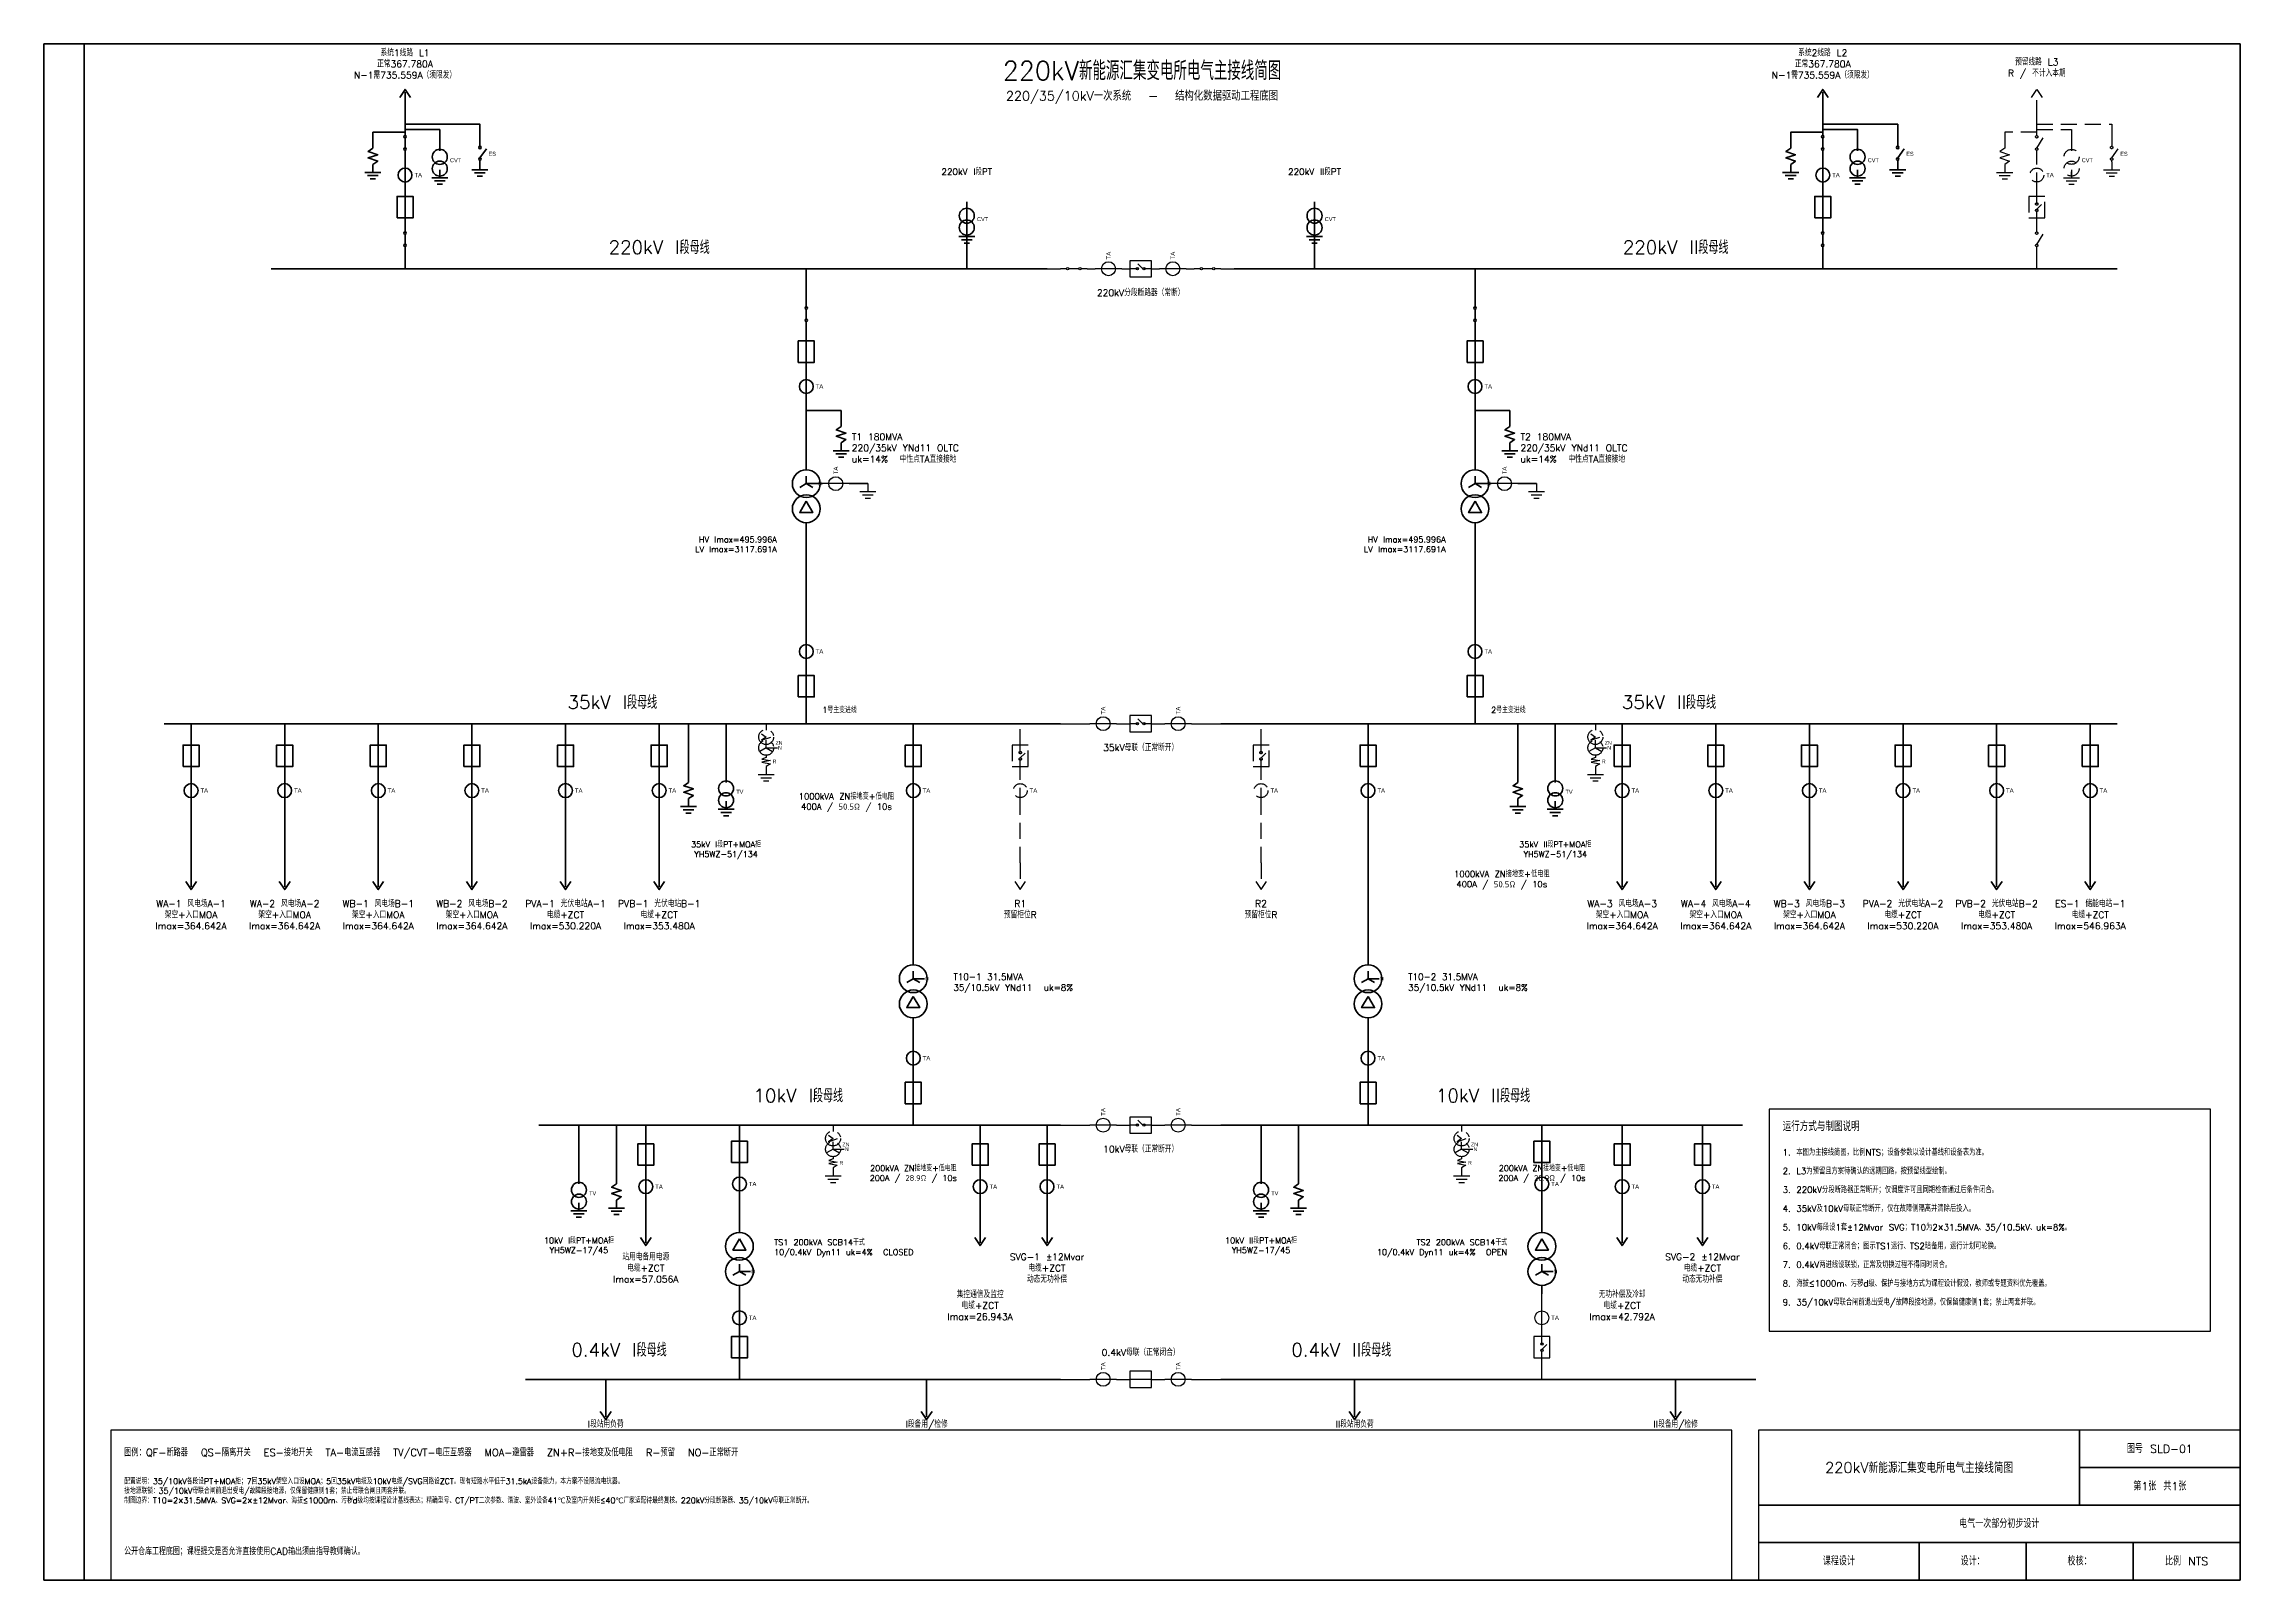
# Model space of a CAD drawing. Header units: millimetres. Extents: x 10 to 831, y 10 to 584.
import ezdxf

# ---------------------------------------------------------------- set-up
doc = ezdxf.new("R2010")
doc.units = ezdxf.units.MM
doc.linetypes.add('CONDITIONAL', pattern=[20, 12, -3, 2, -3])
doc.linetypes.add('RESERVED', pattern=[9, 6, -3])
for name, color, linetype, lineweight in [('E-BUS-0P4', 4, 'CONTINUOUS', 40), ('E-BUS-10', 3, 'CONTINUOUS', 50), ('E-BUS-220', 1, 'CONTINUOUS', 70), ('E-BUS-35', 2, 'CONTINUOUS', 60), ('E-CONDITIONAL', 5, 'CONDITIONAL', 25), ('E-CONDUCTOR', 7, 'CONTINUOUS', 35), ('E-DEVICE', 7, 'CONTINUOUS', 35), ('E-FRAME', 7, 'CONTINUOUS', 50), ('E-NOTE', 7, 'CONTINUOUS', 18), ('E-RESERVED', 8, 'RESERVED', 25), ('E-SYMBOL', 6, 'CONTINUOUS', 25), ('E-TEXT', 7, 'CONTINUOUS', 18), ('E-TITLE', 7, 'CONTINUOUS', 25)]:
    doc.layers.add(name, color=color, linetype=linetype, lineweight=lineweight)
doc.styles.add('HZTXT', font='txt.shx', dxfattribs={"bigfont": 'gbcbig.shx'})
doc.styles.add('LATIN', font='arial.ttf')

# ---------------------------------------------------------------- blocks, each defined once
blk = doc.blocks.new('SLD_DS_CLOSED')
at = {"color": 0, "lineweight": -2}
for p, q in [((0, 2.6), (0, 5)), ((0, -1.9), (0, 1.9)), ((0, -5), (0, -2.6))]:
    blk.add_line(p, q, dxfattribs=at)
for centre in [(0, 2.3), (0, -2.3)]:
    blk.add_circle(centre, 0.45, dxfattribs=at)
at = {"flags": 1}
for tag, p in [('TYPE', (0, -21)), ('BAY_ID', (0, -20)), ('STATE', (0, -22)), ('STATUS', (0, -23)), ('SECTION', (0, -24))]:
    blk.add_attdef(tag, p, '', height=0.1, dxfattribs=at)
blk = doc.blocks.new('SLD_CT')
at = {"color": 0, "lineweight": -2}
blk.add_line((0, -5), (0, 5), dxfattribs=at)
blk.add_circle((0, 0), 2.6, dxfattribs=at)
at = {"color": 0, "lineweight": -2, "style": 'LATIN'}
blk.add_text('TA', height=1.6, dxfattribs=at).set_placement((3.5, -0.8))
at = {"flags": 1}
for tag, p in [('TYPE', (0, -21)), ('BAY_ID', (0, -20)), ('STATE', (0, -22)), ('STATUS', (0, -23)), ('SECTION', (0, -24))]:
    blk.add_attdef(tag, p, '', height=0.1, dxfattribs=at)
blk = doc.blocks.new('SLD_CB_OPEN')
at = {"color": 0, "lineweight": -2}
for p, q in [((0, 1.2), (0, 4)), ((0, -0.8), (1.8, 1)), ((0, -4), (0, -1.2))]:
    blk.add_line(p, q, dxfattribs=at)
blk.add_lwpolyline([(-3, -4), (3, -4), (3, 4), (-3, 4)], close=True, dxfattribs=at)
for centre in [(0, 1.2), (0, -1.2)]:
    blk.add_circle(centre, 0.45, dxfattribs=at)
at = {"flags": 1}
for tag, p in [('TYPE', (0, -21)), ('BAY_ID', (0, -20)), ('STATE', (0, -22)), ('STATUS', (0, -23)), ('SECTION', (0, -24))]:
    blk.add_attdef(tag, p, '', height=0.1, dxfattribs=at)
blk = doc.blocks.new('SLD_CB_CLOSED')
at = {"color": 0, "lineweight": -2}
blk.add_line((0, -4), (0, 4), dxfattribs=at)
blk.add_lwpolyline([(-3, -4), (3, -4), (3, 4), (-3, 4)], close=True, dxfattribs=at)
at = {"flags": 1}
for tag, p in [('TYPE', (0, -21)), ('BAY_ID', (0, -20)), ('STATE', (0, -22)), ('STATUS', (0, -23)), ('SECTION', (0, -24))]:
    blk.add_attdef(tag, p, '', height=0.1, dxfattribs=at)
blk = doc.blocks.new('SLD_ARROW_UP')
at = {"color": 0, "lineweight": -2}
blk.add_line((0, -5), (0, 4), dxfattribs=at)
blk.add_lwpolyline([(-2, 2), (0, 5), (2, 2)], dxfattribs=at)
at = {"flags": 1}
for tag, p in [('TYPE', (0, -21)), ('BAY_ID', (0, -20)), ('STATE', (0, -22)), ('STATUS', (0, -23)), ('SECTION', (0, -24))]:
    blk.add_attdef(tag, p, '', height=0.1, dxfattribs=at)
blk = doc.blocks.new('SLD_LA')
at = {"color": 0, "lineweight": -2}
for p, q in [((0, 6), (0, 3)), ((-3, -6), (3, -6)), ((-2, -7.2), (2, -7.2)), ((0, -3), (0, -6)), ((0, -3), (0, -3)), ((-1, -8.4), (1, -8.4))]:
    blk.add_line(p, q, dxfattribs=at)
blk.add_lwpolyline([(0, 3), (-1.8, 1.8), (1.8, 0.6), (-1.8, -0.6), (1.8, -1.8), (0, -3)], dxfattribs=at)
at = {"flags": 1}
for tag, p in [('TYPE', (0, -21)), ('BAY_ID', (0, -20)), ('STATE', (0, -22)), ('STATUS', (0, -23)), ('SECTION', (0, -24))]:
    blk.add_attdef(tag, p, '', height=0.1, dxfattribs=at)
blk = doc.blocks.new('SLD_ES_OPEN')
at = {"color": 0, "lineweight": -2}
for p, q in [((0, 6), (0, 2.8)), ((0, -1.6), (2.4, 1.8)), ((-3, -6), (3, -6)), ((-2, -7.2), (2, -7.2)), ((0, -3), (0, -2.45)), ((0, -3), (0, -6)), ((-1, -8.4), (1, -8.4))]:
    blk.add_line(p, q, dxfattribs=at)
for centre in [(0, 2.3), (0, -2)]:
    blk.add_circle(centre, 0.45, dxfattribs=at)
at = {"color": 0, "lineweight": -2, "style": 'LATIN'}
blk.add_text('ES', height=1.5, dxfattribs=at).set_placement((3.2, -0.8))
at = {"flags": 1}
for tag, p in [('TYPE', (0, -21)), ('BAY_ID', (0, -20)), ('STATE', (0, -22)), ('STATUS', (0, -23)), ('SECTION', (0, -24))]:
    blk.add_attdef(tag, p, '', height=0.1, dxfattribs=at)
blk = doc.blocks.new('SLD_CVT')
at = {"color": 0, "lineweight": -2}
for p, q in [((0, 6), (0, 3)), ((-3, -7), (3, -7)), ((-2, -8.2), (2, -8.2)), ((0, -4), (0, -7)), ((0, -6.4), (0, -4.8)), ((-1, -9.4), (1, -9.4))]:
    blk.add_line(p, q, dxfattribs=at)
for centre in [(0, 0.8), (0, -3.6)]:
    blk.add_circle(centre, 2.8, dxfattribs=at)
at = {"color": 0, "lineweight": -2, "style": 'LATIN'}
blk.add_text('CVT', height=1.5, dxfattribs=at).set_placement((3.8, -1.2))
at = {"flags": 1}
for tag, p in [('TYPE', (0, -21)), ('BAY_ID', (0, -20)), ('STATE', (0, -22)), ('STATUS', (0, -23)), ('SECTION', (0, -24))]:
    blk.add_attdef(tag, p, '', height=0.1, dxfattribs=at)
blk = doc.blocks.new('SLD_DS_OPEN')
at = {"color": 0, "lineweight": -2}
for p, q in [((0, 2.6), (0, 5)), ((0, -1.9), (2.4, 1.9)), ((0, -5), (0, -2.6))]:
    blk.add_line(p, q, dxfattribs=at)
for centre in [(0, 2.3), (0, -2.3)]:
    blk.add_circle(centre, 0.45, dxfattribs=at)
at = {"flags": 1}
for tag, p in [('TYPE', (0, -21)), ('BAY_ID', (0, -20)), ('STATE', (0, -22)), ('STATUS', (0, -23)), ('SECTION', (0, -24))]:
    blk.add_attdef(tag, p, '', height=0.1, dxfattribs=at)
blk = doc.blocks.new('SLD_TX_YND11')
at = {"color": 0, "lineweight": -2}
for p, q in [((0, 13), (0, 9.7)), ((0, 4.7), (-2.42, 3.3)), ((0, 4.7), (0, 7.5)), ((0, 4.7), (2.42, 3.3)), ((0, 4.7), (4.2, 4.7)), ((0, -9.7), (0, -13))]:
    blk.add_line(p, q, dxfattribs=at)
blk.add_lwpolyline([(0, -1.9), (-2.42, -6.1), (2.42, -6.1)], close=True, dxfattribs=at)
for centre in [(0, 4.7), (0, -4.7)]:
    blk.add_circle(centre, 5.2, dxfattribs=at)
at = {"color": 0, "lineweight": -2, "style": 'LATIN'}
blk.add_text('N', height=1.35, dxfattribs=at).set_placement((4.45, 4.05))
at = {"flags": 1}
for tag, p in [('TYPE', (0, -21)), ('BAY_ID', (0, -20)), ('STATE', (0, -22)), ('STATUS', (0, -23)), ('SECTION', (0, -24))]:
    blk.add_attdef(tag, p, '', height=0.1, dxfattribs=at)
blk = doc.blocks.new('SLD_GROUND')
at = {"color": 0, "lineweight": -2}
for p, q in [((-3, 0), (3, 0)), ((0, 3), (0, 0)), ((-2, -1.2), (2, -1.2)), ((-1, -2.4), (1, -2.4))]:
    blk.add_line(p, q, dxfattribs=at)
at = {"flags": 1}
for tag, p in [('TYPE', (0, -21)), ('BAY_ID', (0, -20)), ('STATE', (0, -22)), ('STATUS', (0, -23)), ('SECTION', (0, -24))]:
    blk.add_attdef(tag, p, '', height=0.1, dxfattribs=at)
blk = doc.blocks.new('SLD_ARROW_DOWN')
at = {"color": 0, "lineweight": -2}
blk.add_line((0, 5), (0, -4), dxfattribs=at)
blk.add_lwpolyline([(-2, -2), (0, -5), (2, -2)], dxfattribs=at)
at = {"flags": 1}
for tag, p in [('TYPE', (0, -21)), ('BAY_ID', (0, -20)), ('STATE', (0, -22)), ('STATUS', (0, -23)), ('SECTION', (0, -24))]:
    blk.add_attdef(tag, p, '', height=0.1, dxfattribs=at)
blk = doc.blocks.new('SLD_PT')
at = {"color": 0, "lineweight": -2}
for p, q in [((0, 6), (0, 3)), ((-3, -7), (3, -7)), ((-2, -8.2), (2, -8.2)), ((0, -4), (0, -7)), ((0, -6.4), (0, -4.8)), ((-1, -9.4), (1, -9.4))]:
    blk.add_line(p, q, dxfattribs=at)
for centre in [(0, 0.8), (0, -3.6)]:
    blk.add_circle(centre, 2.8, dxfattribs=at)
at = {"color": 0, "lineweight": -2, "style": 'LATIN'}
blk.add_text('TV', height=1.5, dxfattribs=at).set_placement((3.8, -1.2))
at = {"flags": 1}
for tag, p in [('TYPE', (0, -21)), ('BAY_ID', (0, -20)), ('STATE', (0, -22)), ('STATUS', (0, -23)), ('SECTION', (0, -24))]:
    blk.add_attdef(tag, p, '', height=0.1, dxfattribs=at)
blk = doc.blocks.new('SLD_GROUNDING_TX_RESISTOR')
at = {"color": 0, "lineweight": -2}
for p, q in [((0, 9), (0, 6.6)), ((0, 0), (-2.42, -1.4)), ((0, 0), (0, 2.8)), ((0, 0), (2.42, -1.4)), ((0, 0), (4.2, 0)), ((0, -2.8), (0, -3.6)), ((0, -7), (0, -10)), ((-3, -10), (3, -10)), ((-2, -11.2), (2, -11.2)), ((-1, -12.4), (1, -12.4))]:
    blk.add_line(p, q, dxfattribs=at)
for points in [[(-1.7, 5.2), (0, 4), (-1.7, 2.8), (1.7, 4)], [(0, -3.6), (-1.6, -4.2), (1.6, -4.8), (-1.6, -5.4), (1.6, -6), (0, -7)]]:
    blk.add_lwpolyline(points, dxfattribs=at)
for centre in [(0, 4), (0, 0)]:
    blk.add_circle(centre, 2.8, dxfattribs=at)
at = {"color": 0, "lineweight": -2, "style": 'LATIN'}
for s, height, p in [('ZN', 1.4, (3.5, 1.1)), ('N', 1.35, (4.45, -0.65)), ('R', 1.4, (2.4, -5.8))]:
    blk.add_text(s, height=height, dxfattribs=at).set_placement(p)
at = {"flags": 1}
for tag, p in [('TYPE', (0, -21)), ('BAY_ID', (0, -20)), ('STATE', (0, -22)), ('STATUS', (0, -23)), ('SECTION', (0, -24))]:
    blk.add_attdef(tag, p, '', height=0.1, dxfattribs=at)
blk = doc.blocks.new('SLD_TX_DYN11')
at = {"color": 0, "lineweight": -2}
for p, q in [((0, 13), (0, 9.7)), ((0, -4.7), (-2.42, -6.1)), ((0, -4.7), (0, -1.9)), ((0, -4.7), (2.42, -6.1)), ((0, -4.7), (4.2, -4.7)), ((0, -9.7), (0, -13))]:
    blk.add_line(p, q, dxfattribs=at)
blk.add_lwpolyline([(0, 7.5), (-2.42, 3.3), (2.42, 3.3)], close=True, dxfattribs=at)
for centre in [(0, 4.7), (0, -4.7)]:
    blk.add_circle(centre, 5.2, dxfattribs=at)
at = {"color": 0, "lineweight": -2, "style": 'LATIN'}
blk.add_text('N', height=1.35, dxfattribs=at).set_placement((4.45, -5.35))
at = {"flags": 1}
for tag, p in [('TYPE', (0, -21)), ('BAY_ID', (0, -20)), ('STATE', (0, -22)), ('STATUS', (0, -23)), ('SECTION', (0, -24))]:
    blk.add_attdef(tag, p, '', height=0.1, dxfattribs=at)

msp = doc.modelspace()

# ---------------------------------------------------------------- linework, layer by layer
at = {"layer": 'E-BUS-0P4'}
for p, q in [((190, 85), (390, 85)), ((450, 85), (650, 85))]:
    msp.add_line(p, q, dxfattribs=at)
at = {"layer": 'E-BUS-10'}
for p, q in [((195, 180), (390, 180)), ((450, 180), (645, 180))]:
    msp.add_line(p, q, dxfattribs=at)
at = {"layer": 'E-BUS-220'}
for p, q in [((95, 500), (385, 500)), ((455, 500), (785, 500))]:
    msp.add_line(p, q, dxfattribs=at)
at = {"layer": 'E-BUS-35'}
for p, q in [((55, 330), (390, 330)), ((450, 330), (785, 330))]:
    msp.add_line(p, q, dxfattribs=at)
at = {"layer": 'E-CONDUCTOR'}
for p, q in [((145, 552), (145, 557)), ((675, 552), (675, 557)), ((145, 540), (145, 542)), ((675, 540), (675, 542)), ((145, 527), (145, 530)), ((675, 527), (675, 530)), ((145, 516), (145, 519)), ((355, 500), (355, 525)), ((485, 500), (485, 525)), ((675, 516), (675, 519)), ((145, 500), (145, 506)), ((675, 500), (675, 506)), ((295, 488), (295, 500)), ((545, 488), (545, 500)), ((295, 473), (295, 478)), ((545, 473), (545, 478)), ((295, 461), (295, 465)), ((545, 461), (545, 465)), ((295, 428), (295, 451)), ((545, 428), (545, 451)), ((295, 419.7), (301, 419.7)), ((311, 419.7), (318, 419.7)), ((545, 419.7), (551, 419.7)), ((561, 419.7), (568, 419.7)), ((295, 362), (295, 402)), ((545, 362), (545, 402)), ((295, 348), (295, 352)), ((545, 348), (545, 352)), ((295, 330), (295, 340)), ((545, 330), (545, 340)), ((65, 322), (65, 330)), ((100, 322), (100, 330)), ((135, 322), (135, 330)), ((170, 322), (170, 330)), ((205, 322), (205, 330)), ((240, 322), (240, 330)), ((265, 330), (265, 311)), ((335, 322), (335, 330)), ((505, 322), (505, 330)), ((575, 330), (575, 311)), ((600, 322), (600, 330)), ((635, 322), (635, 330)), ((670, 322), (670, 330)), ((705, 322), (705, 330)), ((740, 322), (740, 330)), ((775, 322), (775, 330)), ((65, 310), (65, 314)), ((100, 310), (100, 314)), ((135, 310), (135, 314)), ((170, 310), (170, 314)), ((205, 310), (205, 314)), ((240, 310), (240, 314)), ((335, 310), (335, 314)), ((505, 310), (505, 314)), ((600, 310), (600, 314)), ((635, 310), (635, 314)), ((670, 310), (670, 314)), ((705, 310), (705, 314)), ((740, 310), (740, 314)), ((775, 310), (775, 314)), ((65, 278), (65, 300)), ((100, 278), (100, 300)), ((135, 278), (135, 300)), ((170, 278), (170, 300)), ((205, 278), (205, 300)), ((240, 278), (240, 300)), ((335, 243), (335, 300)), ((505, 243), (505, 300)), ((600, 278), (600, 300)), ((635, 278), (635, 300)), ((670, 278), (670, 300)), ((705, 278), (705, 300)), ((740, 278), (740, 300)), ((775, 278), (775, 300)), ((335, 210), (335, 217)), ((505, 210), (505, 217)), ((335, 196), (335, 200)), ((505, 196), (505, 200)), ((335, 180), (335, 188)), ((505, 180), (505, 188)), ((210, 180), (210, 161)), ((235, 173), (235, 180)), ((270, 174), (270, 180)), ((360, 173), (360, 180)), ((385, 173), (385, 180)), ((465, 180), (465, 161)), ((570, 174), (570, 180)), ((600, 173), (600, 180)), ((630, 173), (630, 180)), ((235, 162), (235, 165)), ((270, 163), (270, 166)), ((360, 162), (360, 165)), ((385, 162), (385, 165)), ((570, 163), (570, 166)), ((600, 162), (600, 165)), ((630, 162), (630, 165)), ((235, 145), (235, 152)), ((270, 150), (270, 153)), ((270, 150), (270, 143)), ((360, 145), (360, 152)), ((385, 145), (385, 152)), ((570, 150), (570, 153)), ((570, 150), (570, 143)), ((600, 145), (600, 152)), ((630, 145), (630, 152)), ((270, 113), (270, 117)), ((270, 101), (270, 103)), ((270, 85), (270, 93)), ((220, 85), (220, 80)), ((340, 85), (340, 80)), ((500, 85), (500, 80)), ((620, 85), (620, 80))]:
    msp.add_line(p, q, dxfattribs=at)
for points in [[(145, 551), (133, 551), (133, 548)], [(145, 554), (173, 554), (173, 549)], [(145, 552), (158, 552), (158, 547)], [(675, 551), (663, 551), (663, 548)], [(675, 554), (703, 554), (703, 549)], [(675, 552), (688, 552), (688, 547)]]:
    msp.add_lwpolyline(points, dxfattribs=at)
at = {"layer": 'E-DEVICE'}
for points in [[(295, 447), (308, 447), (308, 444)], [(545, 447), (558, 447), (558, 444)], [(265, 330), (251, 330), (251, 311)], [(575, 330), (561, 330), (561, 311)], [(210, 180), (224, 180), (224, 161)], [(465, 180), (479, 180), (479, 161)]]:
    msp.add_lwpolyline(points, dxfattribs=at)
at = {"layer": 'E-FRAME'}
for points in [[(10, 10), (831, 10), (831, 584), (10, 584)], [(25, 10), (831, 10), (831, 584), (25, 584)]]:
    msp.add_lwpolyline(points, close=True, dxfattribs=at)
at = {"layer": 'E-RESERVED'}
for p, q in [((755, 552), (755, 557)), ((755, 540), (755, 542)), ((755, 527), (755, 530)), ((755, 516), (755, 519)), ((755, 500), (755, 506)), ((375, 322), (375, 330)), ((465, 322), (465, 330)), ((375, 310), (375, 314)), ((465, 310), (465, 314)), ((375, 278), (375, 300)), ((465, 278), (465, 300))]:
    msp.add_line(p, q, dxfattribs=at)
for points in [[(755, 551), (743, 551), (743, 548)], [(755, 554), (783, 554), (783, 549)], [(755, 552), (768, 552), (768, 547)]]:
    msp.add_lwpolyline(points, dxfattribs=at)
at = {"layer": 'E-SYMBOL'}
for p, q in [((385, 500), (390, 500)), ((400, 500), (403, 500)), ((413, 500), (416, 500)), ((424, 500), (427, 500)), ((437, 500), (440, 500)), ((450, 500), (455, 500)), ((390, 330), (401, 330)), ((411, 330), (416, 330)), ((424, 330), (429, 330)), ((439, 330), (450, 330)), ((390, 180), (401, 180)), ((411, 180), (416, 180)), ((424, 180), (429, 180)), ((439, 180), (450, 180)), ((570, 113), (570, 117)), ((570, 101), (570, 103)), ((570, 85), (570, 93)), ((390, 85), (401, 85)), ((411, 85), (416, 85)), ((424, 85), (429, 85)), ((439, 85), (450, 85))]:
    msp.add_line(p, q, dxfattribs=at)
at = {"layer": 'E-TITLE'}
for points in [[(655, 103), (820, 103), (820, 186), (655, 186)], [(35, 10), (641, 10), (641, 66), (35, 66)], [(651, 10), (831, 10), (831, 66), (651, 66)], [(651, 38), (771, 38), (771, 66), (651, 66)], [(771, 52), (831, 52), (831, 66), (771, 66)], [(771, 38), (831, 38), (831, 52), (771, 52)], [(651, 24), (831, 24), (831, 38), (651, 38)], [(651, 10), (711, 10), (711, 24), (651, 24)], [(711, 10), (751, 10), (751, 24), (711, 24)], [(751, 10), (791, 10), (791, 24), (751, 24)], [(791, 10), (831, 10), (831, 24), (791, 24)]]:
    msp.add_lwpolyline(points, close=True, dxfattribs=at)

# ---------------------------------------------------------------- block references
at = {"layer": 'E-CONDITIONAL'}
for p in [(280, 321), (590, 321), (305, 171), (540, 171)]:
    msp.add_blockref('SLD_GROUNDING_TX_RESISTOR', p, dxfattribs=at)
at = {"layer": 'E-CONDUCTOR'}
for name, p in [('SLD_ARROW_UP', (145, 562)), ('SLD_ARROW_UP', (675, 562)), ('SLD_DS_CLOSED', (145, 547)), ('SLD_DS_CLOSED', (675, 547)), ('SLD_LA', (133, 542)), ('SLD_CVT', (158, 541)), ('SLD_ES_OPEN', (173, 543)), ('SLD_LA', (663, 542)), ('SLD_CVT', (688, 541)), ('SLD_ES_OPEN', (703, 543)), ('SLD_CT', (145, 535)), ('SLD_CT', (675, 535)), ('SLD_CB_CLOSED', (145, 523)), ('SLD_CB_CLOSED', (675, 523)), ('SLD_DS_CLOSED', (145, 511)), ('SLD_DS_CLOSED', (675, 511)), ('SLD_DS_CLOSED', (295, 483)), ('SLD_DS_CLOSED', (545, 483)), ('SLD_CB_CLOSED', (295, 469)), ('SLD_CB_CLOSED', (545, 469)), ('SLD_CT', (295, 456)), ('SLD_CT', (545, 456)), ('SLD_TX_YND11', (295, 415)), ('SLD_TX_YND11', (545, 415)), ('SLD_CT', (295, 357)), ('SLD_CT', (545, 357)), ('SLD_CB_CLOSED', (295, 344)), ('SLD_CB_CLOSED', (545, 344)), ('SLD_CB_CLOSED', (65, 318)), ('SLD_CB_CLOSED', (100, 318)), ('SLD_CB_CLOSED', (135, 318)), ('SLD_CB_CLOSED', (170, 318)), ('SLD_CB_CLOSED', (205, 318)), ('SLD_CB_CLOSED', (240, 318)), ('SLD_CB_CLOSED', (335, 318)), ('SLD_CB_CLOSED', (505, 318)), ('SLD_CB_CLOSED', (600, 318)), ('SLD_CB_CLOSED', (635, 318)), ('SLD_CB_CLOSED', (670, 318)), ('SLD_CB_CLOSED', (705, 318)), ('SLD_CB_CLOSED', (740, 318)), ('SLD_CB_CLOSED', (775, 318)), ('SLD_CT', (65, 305)), ('SLD_CT', (100, 305)), ('SLD_CT', (135, 305)), ('SLD_CT', (170, 305)), ('SLD_CT', (205, 305)), ('SLD_CT', (240, 305)), ('SLD_CT', (335, 305)), ('SLD_CT', (505, 305)), ('SLD_CT', (600, 305)), ('SLD_CT', (635, 305)), ('SLD_CT', (670, 305)), ('SLD_CT', (705, 305)), ('SLD_CT', (740, 305)), ('SLD_CT', (775, 305)), ('SLD_ARROW_DOWN', (65, 273)), ('SLD_ARROW_DOWN', (100, 273)), ('SLD_ARROW_DOWN', (135, 273)), ('SLD_ARROW_DOWN', (170, 273)), ('SLD_ARROW_DOWN', (205, 273)), ('SLD_ARROW_DOWN', (240, 273)), ('SLD_ARROW_DOWN', (600, 273)), ('SLD_ARROW_DOWN', (635, 273)), ('SLD_ARROW_DOWN', (670, 273)), ('SLD_ARROW_DOWN', (705, 273)), ('SLD_ARROW_DOWN', (740, 273)), ('SLD_ARROW_DOWN', (775, 273)), ('SLD_CT', (335, 205)), ('SLD_CT', (505, 205)), ('SLD_CB_CLOSED', (335, 192)), ('SLD_CB_CLOSED', (505, 192)), ('SLD_CB_CLOSED', (235, 169)), ('SLD_CB_CLOSED', (270, 170)), ('SLD_CB_CLOSED', (360, 169)), ('SLD_CB_CLOSED', (385, 169)), ('SLD_CB_CLOSED', (570, 170)), ('SLD_CB_CLOSED', (600, 169)), ('SLD_CB_CLOSED', (630, 169)), ('SLD_CT', (235, 157)), ('SLD_CT', (270, 158)), ('SLD_CT', (360, 157)), ('SLD_CT', (385, 157)), ('SLD_CT', (570, 158)), ('SLD_CT', (600, 157)), ('SLD_CT', (630, 157)), ('SLD_ARROW_DOWN', (235, 140)), ('SLD_ARROW_DOWN', (360, 140)), ('SLD_ARROW_DOWN', (385, 140)), ('SLD_ARROW_DOWN', (600, 140)), ('SLD_ARROW_DOWN', (630, 140)), ('SLD_CT', (270, 108)), ('SLD_CB_CLOSED', (270, 97)), ('SLD_ARROW_DOWN', (220, 75)), ('SLD_ARROW_DOWN', (340, 75)), ('SLD_ARROW_DOWN', (500, 75)), ('SLD_ARROW_DOWN', (620, 75))]:
    msp.add_blockref(name, p, dxfattribs=at)
at = {"layer": 'E-DEVICE'}
for name, p in [('SLD_CVT', (355, 519)), ('SLD_CVT', (485, 519)), ('SLD_LA', (308, 438)), ('SLD_LA', (558, 438)), ('SLD_LA', (251, 305)), ('SLD_PT', (265, 305)), ('SLD_LA', (561, 305)), ('SLD_PT', (575, 305)), ('SLD_TX_YND11', (335, 230)), ('SLD_TX_YND11', (505, 230)), ('SLD_PT', (210, 155)), ('SLD_LA', (224, 155)), ('SLD_PT', (465, 155)), ('SLD_LA', (479, 155)), ('SLD_TX_DYN11', (270, 130)), ('SLD_TX_DYN11', (570, 130))]:
    msp.add_blockref(name, p, dxfattribs=at)
at = {"layer": 'E-RESERVED'}
for name, p in [('SLD_ARROW_UP', (755, 562)), ('SLD_DS_OPEN', (755, 547)), ('SLD_LA', (743, 542)), ('SLD_CVT', (768, 541)), ('SLD_ES_OPEN', (783, 543)), ('SLD_CT', (755, 535)), ('SLD_CB_OPEN', (755, 523)), ('SLD_DS_OPEN', (755, 511)), ('SLD_CB_OPEN', (375, 318)), ('SLD_CB_OPEN', (465, 318)), ('SLD_CT', (375, 305)), ('SLD_CT', (465, 305)), ('SLD_ARROW_DOWN', (375, 273)), ('SLD_ARROW_DOWN', (465, 273))]:
    msp.add_blockref(name, p, dxfattribs=at)
at = {"layer": 'E-SYMBOL', "rotation": 90}
for name, p in [('SLD_CT', (408, 500)), ('SLD_CB_OPEN', (420, 500)), ('SLD_CT', (432, 500)), ('SLD_DS_CLOSED', (395, 500)), ('SLD_DS_CLOSED', (445, 500)), ('SLD_CT', (306, 419.7)), ('SLD_CT', (556, 419.7)), ('SLD_CT', (406, 330)), ('SLD_CB_OPEN', (420, 330)), ('SLD_CT', (434, 330)), ('SLD_CT', (406, 180)), ('SLD_CB_OPEN', (420, 180)), ('SLD_CT', (434, 180)), ('SLD_CT', (406, 85)), ('SLD_CT', (434, 85)), ('SLD_CB_CLOSED', (420, 85))]:
    msp.add_blockref(name, p, dxfattribs=at)
at = {"layer": 'E-SYMBOL'}
for name, p in [('SLD_GROUND', (318, 416.7)), ('SLD_GROUND', (568, 416.7)), ('SLD_CT', (570, 108)), ('SLD_CB_OPEN', (570, 97))]:
    msp.add_blockref(name, p, dxfattribs=at)

# ---------------------------------------------------------------- texts
at = {"layer": 'E-CONDITIONAL', "char_height": 2.3, "width": 42, "attachment_point": 2, "style": 'HZTXT'}
for insert in [(310, 304), (555, 275)]:
    msp.add_mtext('1000kVA ZN接地变+低电阻\\P400A / 50.5Ω / 10s', dxfattribs=dict(at, insert=insert))
at = {"layer": 'E-NOTE', "style": 'HZTXT'}
for s, insert, char_height, width, attachment_point in [('220/35/10kV一次系统  -  结构化数据驱动工程底图', (420.5, 564), 3.5, 400, 5), ('220kV分段断路器（常断）', (420, 491), 2.5, 90, 5), ('35kV母联（正常断开）', (420, 321), 2.5, 90, 5), ('10kV母联（正常断开）', (420, 171), 2.5, 90, 5), ('200kVA ZN接地变+低电阻\\P200A / 28.9Ω / 10s', (335, 165), 2.2, 42, 2), ('200kVA ZN接地变+低电阻\\P200A / 28.9Ω / 10s', (570, 165), 2.2, 42, 2), ('2. L3为预留且方案待确认的远期回路，按预留线型绘制。', (660, 164), 2.35, 158, 1), ('1. 本图为主接线简图，比例NTS；设备参数以设计基线和设备表为准。', (660, 171), 2.35, 158, 1), ('3. 220kV分段断路器正常断开；仅调度许可且同期检查通过后条件闭合。', (660, 157), 2.35, 158, 1), ('4. 35kV及10kV母联正常断开，仅在故障侧隔离并清除后投入。', (660, 150), 2.35, 158, 1), ('5. 10kV每段设1套±12Mvar SVG；T10为2×31.5MVA、35/10.5kV、uk=8%。', (660, 143), 2.35, 158, 1), ('6. 0.4kV母联正常闭合；图示TS1运行、TS2暗备用，运行计划可轮换。', (660, 136), 2.35, 158, 1), ('7. 0.4kV两进线设联锁，正常及切换过程不得同时闭合。', (660, 129), 2.35, 158, 1), ('8. 海拔≤1000m、污秽d级、保护与接地方式为课程设计假设，教师或专题资料优先覆盖。', (660, 122), 2.35, 158, 1), ('9. 35/10kV母联合闸前退出受电/故障段接地源，仅保留健康侧1套；禁止两套并联。', (660, 115), 2.35, 158, 1), ('0.4kV母联（正常闭合）', (420, 95), 2.5, 90, 5), ('图例：QF-断路器  QS-隔离开关  ES-接地开关  TA-电流互感器  TV/CVT-电压互感器  MOA-避雷器  ZN+R-接地变及低电阻  R-预留  NO-正常断开', (40, 59), 2.7, 590, 1), ('配置说明：35/10kV各段设PT+MOA柜；7回35kV架空入口设MOA；5回35kV电缆及10kV电缆/SVG回路设ZCT。现有短路水平低于31.5kA设备能力，本方案不设限流电抗器。\\P接地源联锁：35/10kV母联合闸前退出受电/故障段接地源，仅保留健康侧1套；禁止母联合闸且两套并联。\\P制图边界：T10=2×31.5MVA、SVG=2×±12Mvar、海拔≤1000m、污秽d级均按课程设计基线表达；精确型号、CT/PT二次参数、谐波、室外设备41℃及室内开关柜≤40℃厂家适配待最终复核。220kV分段断路器、35/10kV母联正常断开。', (40, 48), 2.15, 590, 1), ('公开仓库工程底图；课程提交是否允许直接使用CAD输出须由指导教师确认。', (40, 22), 2.6, 590, 1)]:
    msp.add_mtext(s, dxfattribs=dict(at, insert=insert, char_height=char_height, width=width, attachment_point=attachment_point))
at = {"layer": 'E-RESERVED', "char_height": 2.5, "style": 'HZTXT'}
for s, insert, width, attachment_point in [('预留线路 L3\\PR / 不计入本期', (755, 571), 64, 8), ('R1\\P预留柜位R', (375, 264), 30, 2), ('R2\\P预留柜位R', (465, 264), 30, 2)]:
    msp.add_mtext(s, dxfattribs=dict(at, insert=insert, width=width, attachment_point=attachment_point))
at = {"layer": 'E-TEXT', "style": 'HZTXT'}
for s, insert, char_height, width, attachment_point in [('系统1线路 L1\\P正常367.780A\\PN-1需735.559A（须限发）', (145, 571), 2.5, 64, 8), ('系统2线路 L2\\P正常367.780A\\PN-1需735.559A（须限发）', (675, 571), 2.5, 64, 8), ('220kV I段PT', (355, 535), 2.4, 48, 8), ('220kV II段PT', (485, 535), 2.4, 48, 8), ('220kV I段母线', (240, 508), 5, 290, 5), ('220kV II段母线', (620, 508), 5, 330, 5), ('T1 180MVA\\P220/35kV YNd11 OLTC\\Puk=14%  中性点TA直接接地', (312, 433), 2.5, 70, 4), ('T2 180MVA\\P220/35kV YNd11 OLTC\\Puk=14%  中性点TA直接接地', (562, 433), 2.5, 70, 4), ('HV Imax=495.996A\\PLV Imax=3117.691A', (284, 397), 2.2, 62, 6), ('HV Imax=495.996A\\PLV Imax=3117.691A', (534, 397), 2.2, 62, 6), ('35kV I段母线', (222.5, 338), 5, 335, 5), ('35kV II段母线', (617.5, 338), 5, 335, 5), ('1号主变进线', (301, 334), 2.2, 45, 7), ('2号主变进线', (551, 334), 2.2, 45, 7), ('35kV I段PT+MOA柜\\PYH5WZ-51/134', (265, 286), 2.2, 42, 2), ('35kV II段PT+MOA柜\\PYH5WZ-51/134', (575, 286), 2.2, 42, 2), ('WA-1 风电场A-1\\P架空+入口MOA\\PImax=364.642A', (65, 264), 2.5, 32, 2), ('WA-2 风电场A-2\\P架空+入口MOA\\PImax=364.642A', (100, 264), 2.5, 32, 2), ('WB-1 风电场B-1\\P架空+入口MOA\\PImax=364.642A', (135, 264), 2.5, 32, 2), ('WB-2 风电场B-2\\P架空+入口MOA\\PImax=364.642A', (170, 264), 2.5, 32, 2), ('PVA-1 光伏电站A-1\\P电缆+ZCT\\PImax=530.220A', (205, 264), 2.5, 32, 2), ('PVB-1 光伏电站B-1\\P电缆+ZCT\\PImax=353.480A', (240, 264), 2.5, 32, 2), ('WA-3 风电场A-3\\P架空+入口MOA\\PImax=364.642A', (600, 264), 2.5, 32, 2), ('WA-4 风电场A-4\\P架空+入口MOA\\PImax=364.642A', (635, 264), 2.5, 32, 2), ('WB-3 风电场B-3\\P架空+入口MOA\\PImax=364.642A', (670, 264), 2.5, 32, 2), ('PVA-2 光伏电站A-2\\P电缆+ZCT\\PImax=530.220A', (705, 264), 2.5, 32, 2), ('PVB-2 光伏电站B-2\\P电缆+ZCT\\PImax=353.480A', (740, 264), 2.5, 32, 2), ('ES-1 储能电站-1\\P电缆+ZCT\\PImax=546.963A', (775, 264), 2.5, 32, 2), ('T10-1 31.5MVA\\P35/10.5kV YNd11  uk=8%', (350, 233), 2.4, 62, 4), ('T10-2 31.5MVA\\P35/10.5kV YNd11  uk=8%', (520, 233), 2.4, 62, 4), ('10kV I段母线', (292, 191), 5, 195, 5), ('10kV II段母线', (548, 191), 5, 195, 5), ('10kV I段PT+MOA柜\\PYH5WZ-17/45', (210, 138), 2.2, 40, 2), ('站用电备用电源\\P电缆+ZCT\\PImax=57.056A', (235, 132), 2.5, 56, 2), ('TS1 200kVA SCB14干式\\P10/0.4kV Dyn11 uk=4%  CLOSED', (283, 134), 2.2, 54, 4), ('SVG-1 ±12Mvar\\P电缆+ZCT\\P动态无功补偿', (385, 132), 2.5, 48, 2), ('10kV II段PT+MOA柜\\PYH5WZ-17/45', (465, 138), 2.2, 40, 2), ('TS2 200kVA SCB14干式\\P10/0.4kV Dyn11 uk=4%  OPEN', (557, 134), 2.2, 54, 6), ('SVG-2 ±12Mvar\\P电缆+ZCT\\P动态无功补偿', (630, 132), 2.5, 48, 2), ('集控通信及监控\\P电缆+ZCT\\PImax=26.943A', (360, 118), 2.5, 56, 2), ('无功补偿及冷却\\P电缆+ZCT\\PImax=42.792A', (600, 118), 2.5, 56, 2), ('0.4kV I段母线', (225, 96), 5, 200, 5), ('0.4kV II段母线', (495, 96), 5, 200, 5), ('I段站用负荷', (220, 69.5), 2.5, 50, 2), ('I段备用/检修', (340, 69.5), 2.5, 50, 2), ('II段站用负荷', (500, 69.5), 2.5, 50, 2), ('II段备用/检修', (620, 69.5), 2.5, 50, 2)]:
    msp.add_mtext(s, dxfattribs=dict(at, insert=insert, char_height=char_height, width=width, attachment_point=attachment_point))
at = {"layer": 'E-TITLE', "style": 'HZTXT'}
for s, insert, char_height, width, attachment_point in [('220kV新能源汇集变电所电气主接线简图', (420.5, 574), 7, 500, 5), ('运行方式与制图说明', (660, 181), 3.2, 158, 1), ('图号 SLD-01', (801, 59), 3, 56, 5), ('220kV新能源汇集变电所电气主接线简图', (711, 52), 4, 116, 5), ('第1张 共1张', (801, 45), 3, 56, 5), ('电气一次部分初步设计', (741, 31), 3, 176, 5), ('课程设计', (681, 17), 3, 56, 5), ('设计：', (731, 17), 3, 36, 5), ('校核：', (771, 17), 3, 36, 5), ('比例 NTS', (811, 17), 3, 36, 5)]:
    msp.add_mtext(s, dxfattribs=dict(at, insert=insert, char_height=char_height, width=width, attachment_point=attachment_point))

doc.saveas('drawing.dxf')
